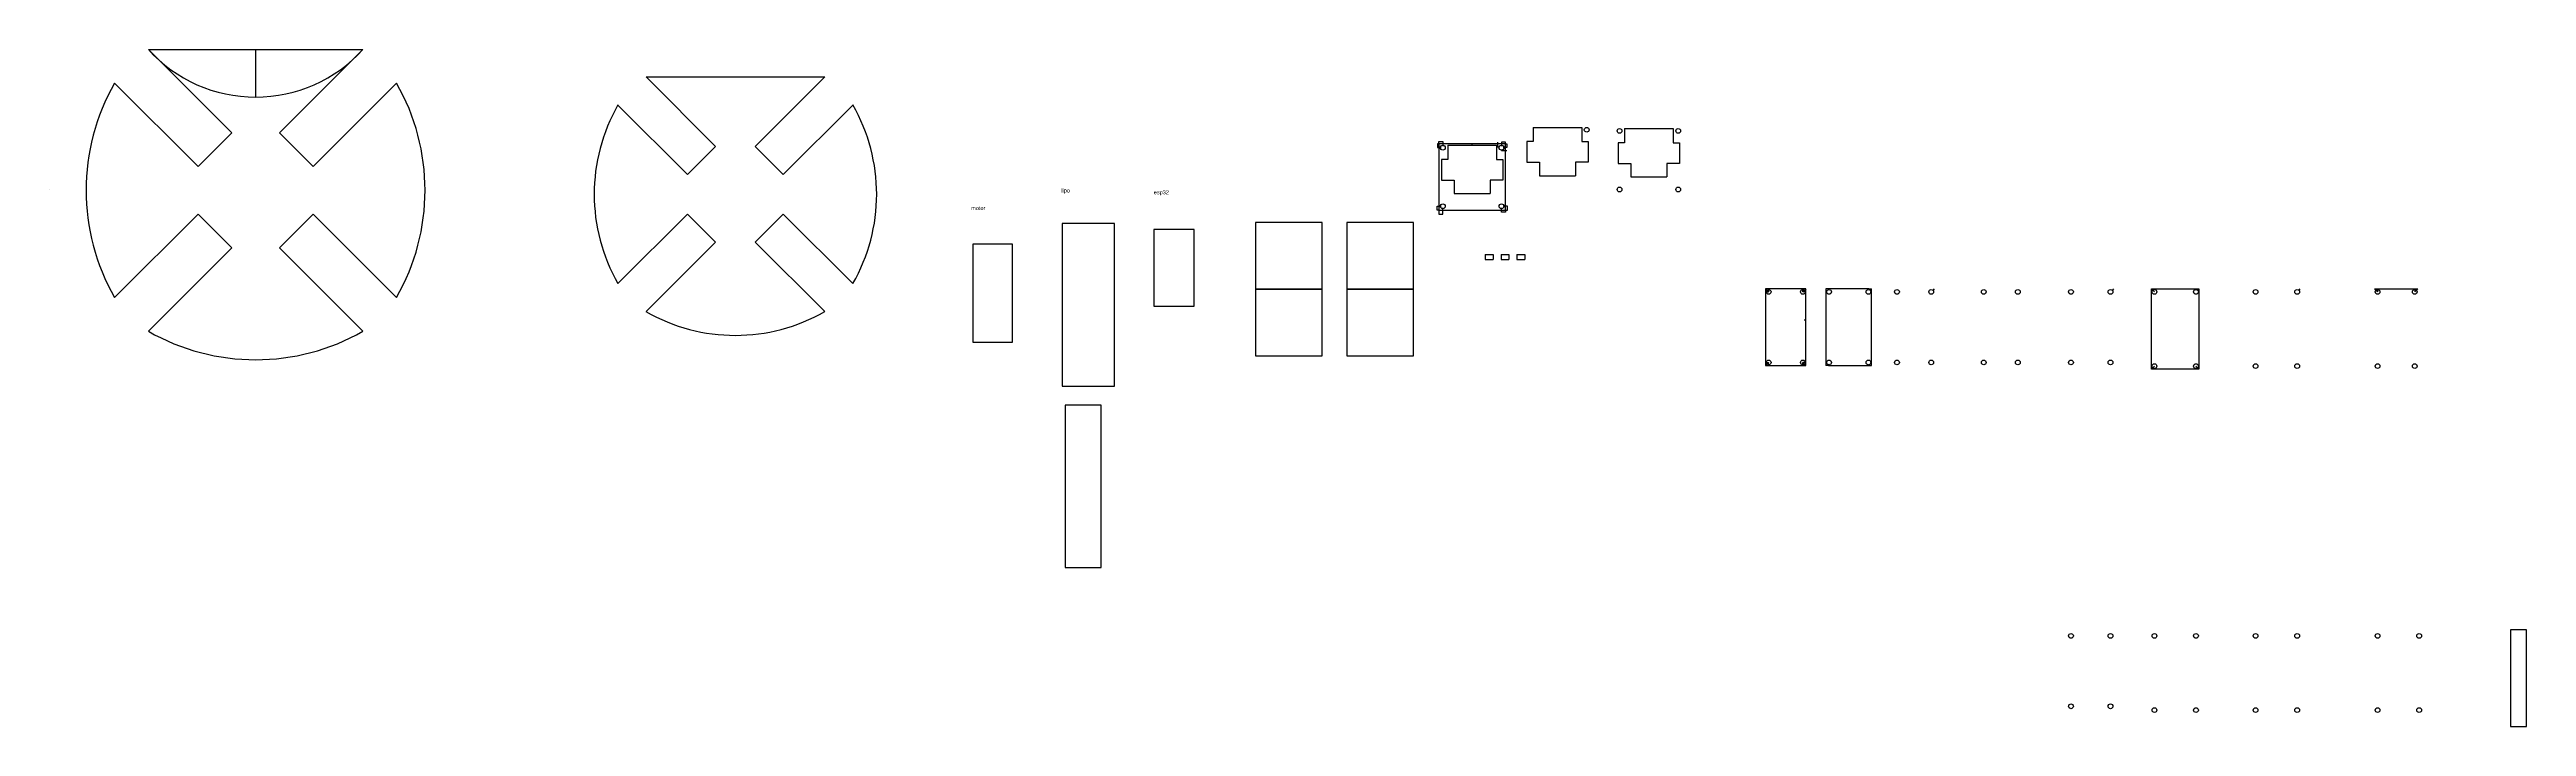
# Model space of a CAD drawing. Header units: millimetres. Extents: x 94 to 4663, y 1700 to 2819.
# Drawn here: x 1590 to 3152, y 1700 to 2127 of the extents above; entities that cross this region are included whole.
import ezdxf

# ---------------------------------------------------------------- set-up
doc = ezdxf.new("R2010")
doc.units = ezdxf.units.MM
doc.styles.get("Standard").update_dxf_attribs({"font": 'arial.ttf'})

msp = doc.modelspace()

# ---------------------------------------------------------------- linework, layer by layer
for p, q in [((1705.2, 2074.2), (1652.6, 2126.8)), ((1652.6, 2126.8), (1787.8, 2126.8)), ((1720.2, 2126.8), (1720.2, 2096.8)), ((1735.2, 2074.2), (1787.8, 2126.8)), ((2010.1, 2065.7), (1966.3, 2109.5)), ((1966.3, 2109.5), (2079, 2109.5)), ((2035.1, 2065.7), (2079, 2109.5)), ((2525.5, 2077.7), (2556.2, 2077.7)), ((2525.5, 2077.7), (2525.5, 2068.7)), ((2556.2, 2077.7), (2556.2, 2068.7)), ((2583.2, 2077), (2613.9, 2077)), ((2583.2, 2077), (2583.2, 2068)), ((2613.9, 2077), (2613.9, 2068)), ((2466.1, 2067.4), (2465.2, 2067.4)), ((2465.2, 2067.4), (2465.2, 2064.9)), ((2465.2, 2064.9), (2466.1, 2064.9)), ((2466.1, 2067.4), (2466.1, 2068.7)), ((2466.1, 2068.7), (2468.6, 2068.7)), ((2466.1, 2064.9), (2467.6, 2064.9)), ((2468.6, 2068.7), (2468.6, 2067.4)), ((2468.6, 2067.4), (2468.6, 2065.9)), ((2471.8, 2066.4), (2502.5, 2066.4)), ((2471.8, 2066.4), (2471.8, 2057.4)), ((2487.1, 2066.4), (2487.1, 2067.4)), ((2502.5, 2066.4), (2502.5, 2057.4)), ((2503.1, 2068.3), (2503.1, 2067.4)), ((2503.1, 2067.4), (2503.1, 2064.9)), ((2508.1, 2068.3), (2505.6, 2068.3)), ((2505.6, 2068.3), (2505.6, 2067.4)), ((2505.6, 2067.4), (2505.6, 2065.9)), ((2508.1, 2062.9), (2505.6, 2062.9)), ((2508.1, 2064.9), (2506.6, 2064.9)), ((2508.1, 2067.4), (2508.1, 2068.3)), ((2508.1, 2067.4), (2508.9, 2067.4)), ((2508.9, 2064.9), (2508.1, 2064.9)), ((2508.9, 2062.9), (2508.1, 2062.9)), ((2508.9, 2067.4), (2508.9, 2064.9)), ((2525.5, 2068.7), (2521.5, 2068.7)), ((2521.5, 2068.7), (2521.5, 2055.7)), ((2556.2, 2068.7), (2560.2, 2068.7)), ((2560.2, 2068.7), (2560.2, 2055.7)), ((2583.2, 2068), (2579.2, 2068)), ((2579.2, 2068), (2579.2, 2055)), ((2613.9, 2068), (2617.9, 2068)), ((2617.9, 2068), (2617.9, 2055)), ((2471.8, 2057.4), (2467.8, 2057.4)), ((2467.8, 2057.4), (2467.8, 2044.4)), ((2502.5, 2057.4), (2506.5, 2057.4)), ((2506.5, 2057.4), (2506.5, 2044.4)), ((2521.5, 2055.7), (2529.5, 2055.7)), ((2529.5, 2055.7), (2529.5, 2047.2)), ((2529.5, 2047.2), (2552.2, 2047.2)), ((2560.2, 2055.7), (2552.2, 2055.7)), ((2552.2, 2055.7), (2552.2, 2047.2)), ((2579.2, 2055), (2587.2, 2055)), ((2587.2, 2055), (2587.2, 2046.5)), ((2587.2, 2046.5), (2609.9, 2046.5)), ((2617.9, 2055), (2609.9, 2055)), ((2609.9, 2055), (2609.9, 2046.5)), ((1590.3, 2038.5), (1590.3, 2038.5)), ((1590.3, 2038.5), (1590.3, 2038.5)), ((2467.8, 2044.4), (2475.8, 2044.4)), ((2475.8, 2044.4), (2475.8, 2035.9)), ((2475.8, 2035.9), (2498.5, 2035.9)), ((2506.5, 2044.4), (2498.5, 2044.4)), ((2498.5, 2044.4), (2498.5, 2035.9)), ((2228.6, 2017), (2228.6, 1914.5)), ((2261.6, 2017), (2228.6, 2017)), ((2261.6, 1914.5), (2261.6, 2017)), ((2350.5, 2017.6), (2350.5, 1975.6)), ((2392.5, 2017.6), (2350.5, 2017.6)), ((2392.5, 1975.6), (2392.5, 2017.6)), ((2408.1, 2017.6), (2408.1, 1975.6)), ((2450.1, 2017.6), (2408.1, 2017.6)), ((2450.1, 1975.6), (2450.1, 2017.6)), ((2465.1, 2025.4), (2465.1, 2027.9)), ((2465.1, 2027.9), (2466.1, 2027.9)), ((2466.1, 2025.4), (2465.1, 2025.4)), ((2466.1, 2027.9), (2467.6, 2027.9)), ((2466.1, 2025.4), (2466.1, 2022.9)), ((2466.1, 2022.9), (2468.6, 2022.9)), ((2468.6, 2025.4), (2468.6, 2026.9)), ((2468.6, 2022.9), (2468.6, 2025.4)), ((2505.6, 2025.4), (2505.6, 2026.9)), ((2505.6, 2024.3), (2505.6, 2025.4)), ((2508.1, 2024.3), (2505.6, 2024.3)), ((2508.1, 2027.9), (2506.6, 2027.9)), ((2509.3, 2027.9), (2508.1, 2027.9)), ((2508.1, 2025.4), (2509.3, 2025.4)), ((2508.1, 2025.4), (2508.1, 2024.3)), ((2509.3, 2025.4), (2509.3, 2027.9)), ((2172.3, 2004.1), (2172.3, 1942.1)), ((2197.3, 2004.1), (2172.3, 2004.1)), ((2197.3, 1942.1), (2197.3, 2004.1)), ((2286.4, 2013.3), (2286.4, 1965)), ((2311.8, 2013.3), (2286.4, 2013.3)), ((2311.8, 1965), (2311.8, 2013.3)), ((2495.3, 1997.5), (2500.3, 1997.5)), ((2495.3, 1997.5), (2495.3, 1994.4)), ((2495.3, 1994.4), (2500.3, 1994.4)), ((2500.3, 1997.5), (2500.3, 1994.4)), ((2505.3, 1997.5), (2510.3, 1997.5)), ((2505.3, 1997.5), (2505.3, 1994.4)), ((2505.3, 1994.4), (2510.3, 1994.4)), ((2510.3, 1997.5), (2510.3, 1994.4)), ((2515.3, 1997.5), (2520.3, 1997.5)), ((2515.3, 1997.5), (2515.3, 1994.4)), ((2515.3, 1994.4), (2520.3, 1994.4)), ((2520.3, 1997.5), (2520.3, 1994.4)), ((2350.5, 1975.6), (2392.5, 1975.6)), ((2350.5, 1975.6), (2350.5, 1933.6)), ((2392.5, 1975.6), (2350.5, 1975.6)), ((2392.5, 1933.6), (2392.5, 1975.6)), ((2408.1, 1975.6), (2450.1, 1975.6)), ((2672.1, 1975.8), (2672.1, 1927.5)), ((2697.5, 1975.8), (2672.1, 1975.8)), ((2672.1, 1975.8), (2672.9, 1974.9)), ((2672.5, 1973.9), (2674, 1973.9)), ((2674, 1973.9), (2672.9, 1974.9)), ((2674, 1975.4), (2674, 1973.9)), ((2695.6, 1973.9), (2695.6, 1975.4)), ((2695.6, 1975.4), (2695.6, 1973.9)), ((2695.6, 1973.9), (2696.6, 1974.9)), ((2697.1, 1973.9), (2695.6, 1973.9)), ((2697.5, 1975.8), (2696.6, 1974.9)), ((2697.5, 1927.5), (2697.5, 1975.8)), ((2710.1, 1975.8), (2710.1, 1927.5)), ((2711.8, 1975.8), (2710.1, 1975.8)), ((2737.2, 1975.8), (2711.8, 1975.8)), ((2737.2, 1975.8), (2738.8, 1975.8)), ((2738.8, 1927.5), (2738.8, 1975.8)), ((2778.4, 1975.8), (2777.6, 1974.9)), ((2891.4, 1975.8), (2890.6, 1974.9)), ((2917.2, 1973.9), (2915.3, 1975.8)), ((2915.3, 1975.8), (2945.3, 1975.8)), ((2915.3, 1925.2), (2915.3, 1975.8)), ((2944.4, 1974.9), (2945.3, 1975.8)), ((2945.3, 1975.8), (2945.3, 1925.2)), ((3008.3, 1974.9), (3009.1, 1975.8)), ((3057.9, 1973.9), (3056, 1975.8)), ((3056, 1975.8), (3083.2, 1975.8)), ((3057.9, 1975.4), (3057.9, 1973.9)), ((3081.3, 1973.9), (3083.2, 1975.8)), ((3081.3, 1975.4), (3081.3, 1973.9)), ((2286.4, 1965), (2311.8, 1965)), ((2697.5, 1956.1), (2696.3, 1956.1)), ((2172.3, 1942.1), (2197.3, 1942.1)), ((2350.5, 1933.6), (2392.5, 1933.6)), ((2672.1, 1927.5), (2672.9, 1928.4)), ((2672.1, 1927.5), (2697.5, 1927.5)), ((2672.5, 1929.4), (2674, 1929.4)), ((2674, 1929.4), (2673, 1928.4)), ((2674, 1927.9), (2674, 1929.4)), ((2695.6, 1927.9), (2695.6, 1929.4)), ((2697.1, 1929.4), (2695.6, 1929.4)), ((2695.6, 1929.4), (2696.6, 1928.4)), ((2697.5, 1927.5), (2696.6, 1928.4)), ((2711.8, 1927.5), (2710.1, 1927.5)), ((2711.8, 1927.5), (2737.2, 1927.5)), ((2737.2, 1927.5), (2738.8, 1927.5)), ((2917.2, 1927.1), (2915.3, 1925.2)), ((2945.3, 1925.2), (2915.3, 1925.2)), ((2943.4, 1927.1), (2945.3, 1925.2)), ((2228.6, 1914.5), (2261.6, 1914.5)), ((2230.6, 1902.5), (2230.6, 1800)), ((2253.2, 1902.5), (2230.6, 1902.5)), ((2253.2, 1800), (2253.2, 1902.5)), ((2230.6, 1800), (2253.2, 1800)), ((3141.7, 1760.8), (3141.7, 1699.8)), ((3151.7, 1760.8), (3141.7, 1760.8)), ((3151.7, 1699.8), (3151.7, 1760.8)), ((3141.7, 1699.8), (3151.7, 1699.8))]:
    msp.add_line(p, q)
for points in [[(1631.3, 2105.6), (1684, 2053)], [(1756.4, 2053), (1809, 2105.6)], [(1948.6, 2091.8), (1992.5, 2048)], [(2052.8, 2048), (2096.7, 2091.8)], [(1684, 2053), (1705.2, 2074.2)], [(1735.2, 2074.2), (1756.4, 2053)], [(1992.5, 2048), (2010.1, 2065.7)], [(2035.1, 2065.7), (2052.8, 2048)], [(1684, 2023), (1631.3, 1970.4)], [(1705.2, 2001.8), (1684, 2023)], [(1756.4, 2023), (1735.2, 2001.8)], [(1809, 1970.4), (1756.4, 2023)], [(1992.5, 2023), (1948.6, 1979.2)], [(2010.1, 2005.3), (1992.5, 2023)], [(2052.8, 2023), (2035.1, 2005.3)], [(2096.7, 1979.2), (2052.8, 2023)], [(1652.6, 1949.2), (1705.2, 2001.8)], [(1735.2, 2001.8), (1787.8, 1949.2)], [(1966.3, 1961.5), (2010.1, 2005.3)], [(2035.1, 2005.3), (2079, 1961.5)]]:
    msp.add_lwpolyline(points)
for points in [[(2466.1, 2025.4), (2508.1, 2025.4), (2508.1, 2067.4), (2466.1, 2067.4)], [(2408.1, 1933.6), (2450.1, 1933.6), (2450.1, 1975.6), (2408.1, 1975.6)]]:
    msp.add_lwpolyline(points, close=True)
for centre in [(2559.3, 2076.2), (2580, 2075.5), (2617, 2075.5), (2468.6, 2064.9), (2505.6, 2064.9), (2580, 2038.5), (2617, 2038.5), (2468.6, 2027.9), (2505.6, 2027.9), (2674, 1973.9), (2695.6, 1973.9), (2712.1, 1973.9), (2736.9, 1973.9), (2754.9, 1973.9), (2776.5, 1973.9), (2809.6, 1973.9), (2831.1, 1973.9), (2864.6, 1973.9), (2889.5, 1973.9), (2917.2, 1973.9), (2943.4, 1973.9), (2981, 1973.9), (3007.2, 1973.9), (3057.9, 1973.9), (3081.3, 1973.9), (2674, 1929.4), (2695.6, 1929.4), (2712.1, 1929.4), (2736.9, 1929.4), (2754.9, 1929.4), (2776.5, 1929.4), (2809.6, 1929.4), (2831.1, 1929.4), (2864.6, 1929.4), (2889.5, 1929.4), (2917.2, 1927.1), (2943.4, 1927.1), (2981, 1927.1), (3007.2, 1927.1), (3057.9, 1927.1), (3081.3, 1927.1), (2864.6, 1756.9), (2889.5, 1756.9), (2917.2, 1756.9), (2943.4, 1756.9), (2981, 1756.9), (3007.2, 1756.9), (3057.9, 1756.9), (3084.1, 1756.9), (2864.6, 1712.5), (2889.5, 1712.5), (2917.2, 1710.1), (2943.4, 1710.1), (2981, 1710.1), (3007.2, 1710.1), (3057.9, 1710.1), (3084.1, 1710.1)]:
    msp.add_circle(centre, 1.5)
for centre, radius, start, end in [((1720.2, 2188), 91.2, 222.1434, 317.8566), ((1749.3, 2038), 136, 150.1831, 209.8169), ((1691, 2038), 136, 330.1831, 29.8169), ((2046.9, 2035.5), 113.3, 150.1831, 209.8169), ((1998.4, 2035.5), 113.3, 330.1831, 29.8169), ((2022.6, 2059.8), 113.3, 240.1831, 299.8169), ((1720.2, 2067.1), 136, 240.1831, 299.8169)]:
    msp.add_arc(centre, radius, start, end)

# ---------------------------------------------------------------- texts
at = {"char_height": 2.5, "attachment_point": 1}
for s, width, insert in [('lipo', 32.667, (2228.1, 2039.1)), ('esp32', 24.72, (2286.4, 2038)), ('\\pxi-3,l3,t11;motor', 12.774, (2171.3, 2028))]:
    msp.add_mtext_dynamic_manual_height_columns(s, width=width, gutter_width=12.5, heights=[0], dxfattribs=dict(at, insert=insert))

doc.saveas('drawing.dxf')
